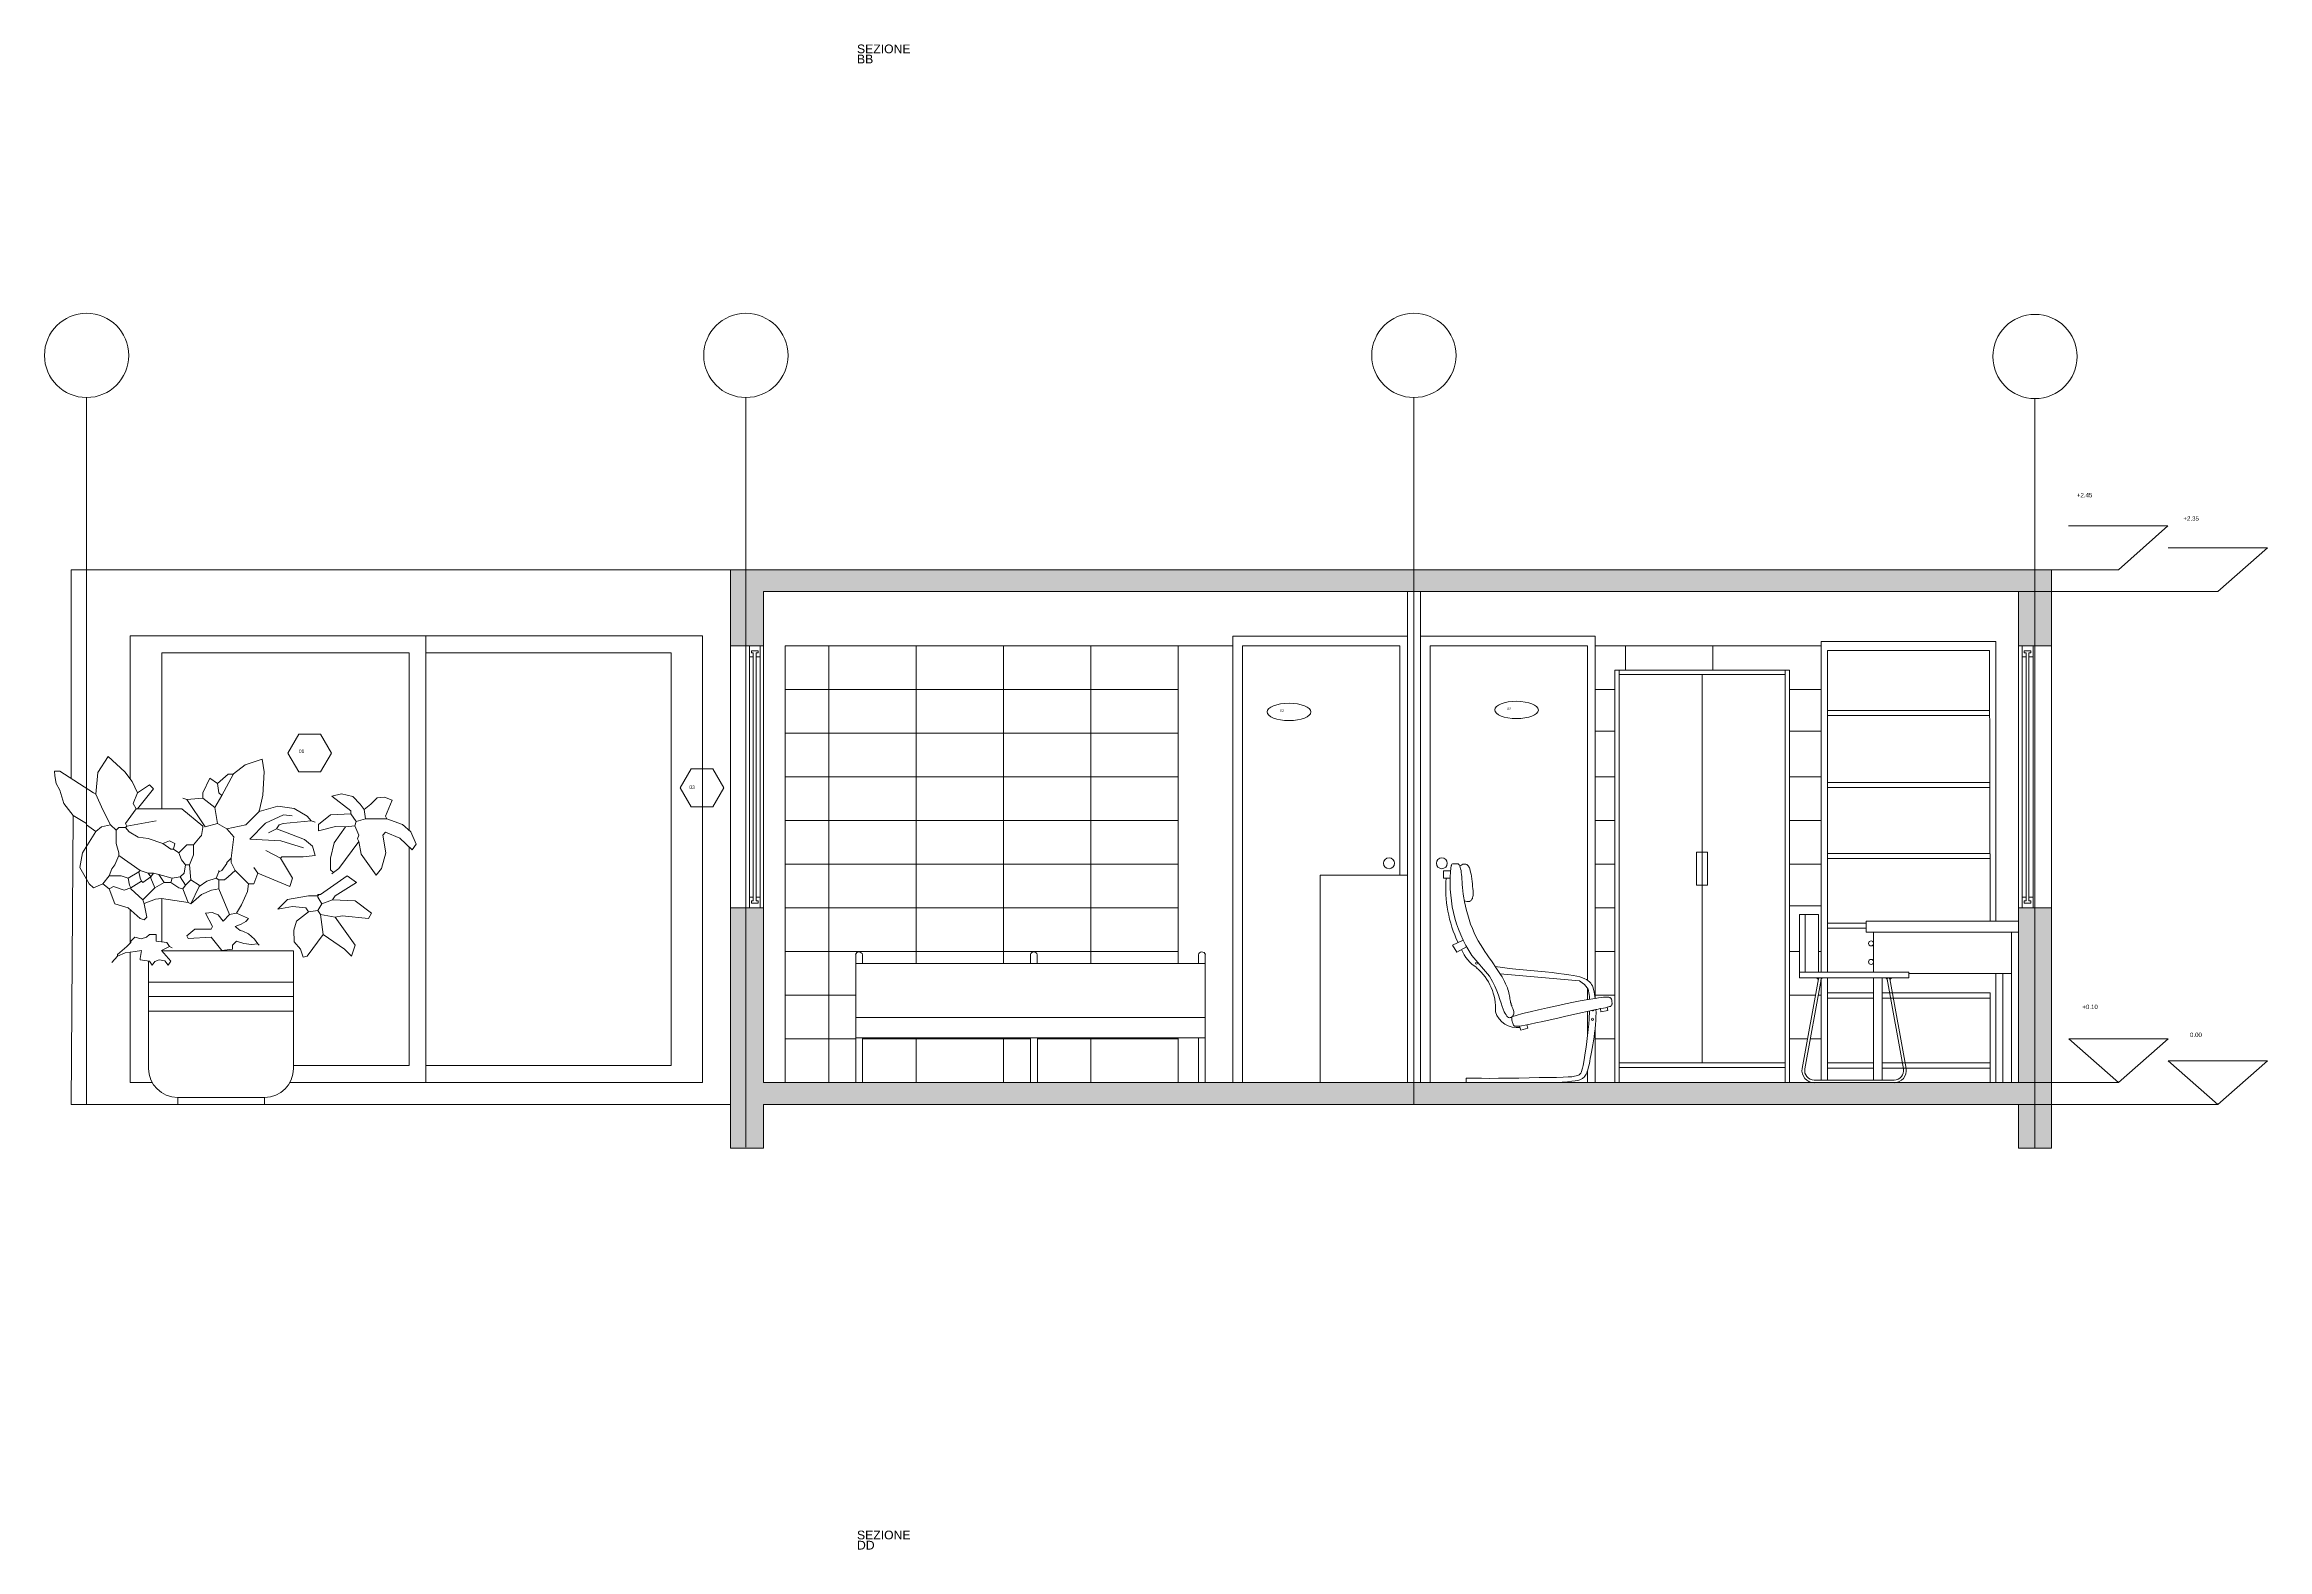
# Model space of a CAD drawing. Header units: centimetres. Extents: x -16179 to 12840, y -10704 to 3856.
# Drawn here: x -8460 to -7442, y -8453 to -7764 of the extents above; entities that cross this region are included whole.
import ezdxf

# ---------------------------------------------------------------- set-up
doc = ezdxf.new("R2010")
doc.units = ezdxf.units.CM
doc.header["$MEASUREMENT"] = 0
for name, color, linetype, lineweight in [('___Num_Penna__7_Num_Penna__7_Num_Penna__7_Num_Penna__7_Num_Penna__7_Num_Penna__7_Num_Penna__7_Num_Penna__7_Num_Penna__7_Num_Penna__7', 7, 'Continuous', 18), ('A-ELEV-MBE1_Num_Penna__7_Num_Penna__7_Num_Penna__7_Num_Penna__7_Num_Penna__7_Num_Penna__7_Num_Penna__7_Num_Penna__7_Num_Penna__7_Num_Penna__7', 7, 'Continuous', 18), ('A-FURN_Num_Penna__251_Num_Penna__251_Num_Penna__251_Num_Penna__251_Num_Penna__251_Num_Penna__251_Num_Penna__251_Num_Penna__251_Num_Penna__251_Num_Penna__251_Num_Penna__251', 251, 'Continuous', 18), ('A-FURN_Num_Penna__8_Num_Penna__8_Num_Penna__8_Num_Penna__8_Num_Penna__8_Num_Penna__8_Num_Penna__8_Num_Penna__8_Num_Penna__8_Num_Penna__8', 8, 'Continuous', 18), ('A-GLAZ-FULL_Num_Penna__4_Num_Penna__4_Num_Penna__4_Num_Penna__4_Num_Penna__4_Num_Penna__4_Num_Penna__4_Num_Penna__4_Num_Penna__4_Num_Penna__4', 4, 'Continuous', 18), ('A-SECT-MCUT_Num_Penna__1_Num_Penna__255_Num_Penna__255_Num_Penna__255_Num_Penna__255_Num_Penna__255_Num_Penna__255_Num_Penna__255_Num_Penna__255_Num_Penna__255', 255, 'Continuous', 18), ('A-SECT-MCUT_Num_Penna__7_Num_Penna__7_Num_Penna__7_Num_Penna__7_Num_Penna__7_Num_Penna__7_Num_Penna__7_Num_Penna__7_Num_Penna__7_Num_Penna__7', 7, 'Continuous', 18), ('A-SECT-PATT_Num_Penna__11_Num_Penna__7_Num_Penna__7_Num_Penna__7_Num_Penna__7_Num_Penna__7_Num_Penna__7_Num_Penna__7_Num_Penna__7_Num_Penna__7', 7, 'Continuous', 18), ('A-WALL-FULL_Num_Penna__7_Num_Penna__7_Num_Penna__7_Num_Penna__7_Num_Penna__7_Num_Penna__7_Num_Penna__7_Num_Penna__7_Num_Penna__7_Num_Penna__7', 7, 'Continuous', 18), ('AA - linee quote_Num_Penna__3_Num_Penna__3_Num_Penna__3_Num_Penna__3_Num_Penna__3_Num_Penna__3_Num_Penna__3_Num_Penna__3_Num_Penna__3_Num_Penna__3', 3, 'Continuous', 18), ('AA - montanti_Num_Penna__7_Num_Penna__7_Num_Penna__7_Num_Penna__7_Num_Penna__7_Num_Penna__7_Num_Penna__7_Num_Penna__7_Num_Penna__7_Num_Penna__7', 7, 'Continuous', 18), ('AA - pareti sezionate_Num_Penna__7_Num_Penna__7_Num_Penna__7_Num_Penna__7_Num_Penna__7_Num_Penna__7_Num_Penna__7_Num_Penna__7_Num_Penna__7_Num_Penna__7', 7, 'Continuous', 18), ('AA - perimetri giardino_Num_Penna__6_Num_Penna__6_Num_Penna__6_Num_Penna__6_Num_Penna__6_Num_Penna__6_Num_Penna__6_Num_Penna__6_Num_Penna__6_Num_Penna__6', 6, 'Continuous', 18), ('AA - serramenti e porte_Num_Penna__4_Num_Penna__4_Num_Penna__4_Num_Penna__4_Num_Penna__4_Num_Penna__4_Num_Penna__4_Num_Penna__4_Num_Penna__4_Num_Penna__4', 4, 'Continuous', 18), ('AA - struttura finestre_Num_Penna__6_Num_Penna__6_Num_Penna__6_Num_Penna__6_Num_Penna__6_Num_Penna__6_Num_Penna__6_Num_Penna__6_Num_Penna__6_Num_Penna__6', 6, 'Continuous', 18), ('AA pareti non sezionate_Num_Penna__2_Num_Penna__2_Num_Penna__2_Num_Penna__2_Num_Penna__2_Num_Penna__2_Num_Penna__2_Num_Penna__2_Num_Penna__2_Num_Penna__2', 2, 'Continuous', 18), ('AA- arredo_Num_Penna__4_Num_Penna__4_Num_Penna__4_Num_Penna__4_Num_Penna__4_Num_Penna__4_Num_Penna__4_Num_Penna__4_Num_Penna__4_Num_Penna__4', 4, 'Continuous', 18), ('AA- arredo_Num_Penna__8_Num_Penna__8_Num_Penna__8_Num_Penna__8_Num_Penna__8_Num_Penna__8_Num_Penna__8_Num_Penna__8_Num_Penna__8_Num_Penna__8', 8, 'Continuous', 18), ('IKE120036-t1_Num_Penna__255_Num_Penna__255_Num_Penna__255_Num_Penna__255_Num_Penna__255_Num_Penna__255_Num_Penna__255_Num_Penna__255_Num_Penna__255_Num_Penna__255', 255, 'Continuous', 18), ('Layer1_Num_Penna__1_Num_Penna__255_Num_Penna__255_Num_Penna__255_Num_Penna__255_Num_Penna__255_Num_Penna__255_Num_Penna__255_Num_Penna__255_Num_Penna__255', 255, 'Continuous', 18), ('piante_Num_Penna__94_Num_Penna__94_Num_Penna__94_Num_Penna__94_Num_Penna__94_Num_Penna__94_Num_Penna__94_Num_Penna__94_Num_Penna__94_Num_Penna__94', 94, 'Continuous', 18), ('SEZIONE ARREDO_Num_Penna__1_Num_Penna__255_Num_Penna__255_Num_Penna__255_Num_Penna__255_Num_Penna__255_Num_Penna__255_Num_Penna__255_Num_Penna__255_Num_Penna__255', 255, 'Continuous', 18), ('SIMBOLI FINESTRE_Num_Penna__3_Num_Penna__3_Num_Penna__3_Num_Penna__3_Num_Penna__3_Num_Penna__3_Num_Penna__3_Num_Penna__3_Num_Penna__3_Num_Penna__3', 3, 'Continuous', 18), ('SIMBOLI PORTE_Num_Penna__3_Num_Penna__3_Num_Penna__3_Num_Penna__3_Num_Penna__3_Num_Penna__3_Num_Penna__3_Num_Penna__3_Num_Penna__3_Num_Penna__3', 3, 'Continuous', 18)]:
    doc.layers.add(name, color=color, linetype=linetype, lineweight=lineweight)
doc.layers.add('AA- arredo_Num_Penna__12_Num_Penna__10_Num_Penna__5_Num_Penna__5_Num_Penna__5_Num_Penna__5_Num_Penna__5_Num_Penna__5_Num_Penna__9_Num_Penna__10', color=7, linetype='Continuous', lineweight=18, true_color=0x136734)
doc.styles.add('GENERATED_STYLE_1', font='Arial.ttf')

msp = doc.modelspace()

# ---------------------------------------------------------------- hatches: boundary and pattern name
at = {"layer": 'A-SECT-PATT_Num_Penna__11_Num_Penna__7_Num_Penna__7_Num_Penna__7_Num_Penna__7_Num_Penna__7_Num_Penna__7_Num_Penna__7_Num_Penna__7_Num_Penna__7', "linetype": 'Continuous', "lineweight": 18}
for points in [[(-8146.2, -8004.3), (-8146.2, -8039.2), (-8131.2, -8039.2), (-8131.2, -8014.3), (-7556.2, -8014.3), (-7556.2, -8039.2), (-7541.2, -8039.2), (-7541.2, -8004.3)], [(-8146.2, -8159.2), (-8146.2, -8269.2), (-8131.2, -8269.2), (-8131.2, -8249.2), (-7556.2, -8249.2), (-7556.2, -8269.2), (-7541.2, -8269.2), (-7541.2, -8159.2), (-7556.2, -8159.2), (-7556.2, -8239.2), (-8131.2, -8239.2), (-8131.2, -8159.2)]]:
    msp.add_hatch(color=7, dxfattribs=at).paths.add_polyline_path(points)

# ---------------------------------------------------------------- linework, layer by layer
at = {"layer": '___Num_Penna__7_Num_Penna__7_Num_Penna__7_Num_Penna__7_Num_Penna__7_Num_Penna__7_Num_Penna__7_Num_Penna__7_Num_Penna__7_Num_Penna__7', "color": 7, "linetype": 'Continuous', "lineweight": 18}
msp.add_line((-7621.2, -8239.2), (-7628.9, -8239.2), dxfattribs=at)
at = {"layer": 'A-ELEV-MBE1_Num_Penna__7_Num_Penna__7_Num_Penna__7_Num_Penna__7_Num_Penna__7_Num_Penna__7_Num_Penna__7_Num_Penna__7_Num_Penna__7_Num_Penna__7', "color": 7, "linetype": 'Continuous', "lineweight": 18}
for p, q in [((-8137.6, -8154.2), (-8137.6, -8039.2)), ((-8137.6, -8039.2), (-8132.6, -8039.2)), ((-8137.6, -8159.2), (-8132.6, -8159.2)), ((-7911.7, -8239.2), (-7839.7, -8239.2)), ((-7696.2, -8239.2), (-7696.2, -8239.2))]:
    msp.add_line(p, q, dxfattribs=at)
at = {"layer": 'A-ELEV-MBE1_Num_Penna__7_Num_Penna__7_Num_Penna__7_Num_Penna__7_Num_Penna__7_Num_Penna__7_Num_Penna__7_Num_Penna__7_Num_Penna__7_Num_Penna__7', "color": 7, "linetype": 'Continuous', "lineweight": 18, "flags": 128}
msp.add_lwpolyline([(-7646.7, -8059.2), (-7646.7, -8039.2)], dxfattribs=at)
at = {"layer": 'A-FURN_Num_Penna__251_Num_Penna__251_Num_Penna__251_Num_Penna__251_Num_Penna__251_Num_Penna__251_Num_Penna__251_Num_Penna__251_Num_Penna__251_Num_Penna__251_Num_Penna__251', "color": 251, "linetype": 'Continuous', "lineweight": 18}
for p, q in [((-7647.8, -8162.2), (-7654, -8162.2)), ((-7647.8, -8162.2), (-7647.8, -8188.6)), ((-7626, -8166.2), (-7643.7, -8166.2)), ((-7643.7, -8168.5), (-7626, -8168.5)), ((-7806.5, -8181.1), (-7806.6, -8181)), ((-7648.6, -8191.2), (-7648.6, -8191.2)), ((-7648.6, -8191.2), (-7648.6, -8191.3)), ((-7646.2, -8191.2), (-7646.2, -8191.2)), ((-7646.2, -8191.2), (-7646.2, -8191.3)), ((-7616.9, -8191.2), (-7616.9, -8191.2)), ((-7616.9, -8191.2), (-7616.9, -8191.3)), ((-7614.4, -8191.2), (-7614.4, -8191.2)), ((-7614.4, -8191.2), (-7614.4, -8191.3)), ((-7753.7, -8239.2), (-7825.7, -8239.2)), ((-7613.2, -8239.2), (-7649.9, -8239.2))]:
    msp.add_line(p, q, dxfattribs=at)
at = {"layer": 'A-FURN_Num_Penna__251_Num_Penna__251_Num_Penna__251_Num_Penna__251_Num_Penna__251_Num_Penna__251_Num_Penna__251_Num_Penna__251_Num_Penna__251_Num_Penna__251_Num_Penna__251', "color": 251, "linetype": 'Continuous', "lineweight": 18, "flags": 128}
for points in [[(-7647.8, -8179.2), (-7646.7, -8179.2)], [(-7750.2, -8199.2), (-7741.2, -8199.2)], [(-7747.8, -8205.3), (-7747.5, -8206.8), (-7744.4, -8206.2), (-7744.6, -8204.7)], [(-7646.7, -8199.2), (-7648, -8199.2)], [(-7784.2, -8215.2), (-7784.8, -8213.3)], [(-7784.2, -8215.2), (-7781, -8214.3), (-7781.4, -8212.7)], [(-7651.6, -8219.2), (-7646.7, -8219.2)]]:
    msp.add_lwpolyline(points, dxfattribs=at)
at = {"layer": 'A-FURN_Num_Penna__251_Num_Penna__251_Num_Penna__251_Num_Penna__251_Num_Penna__251_Num_Penna__251_Num_Penna__251_Num_Penna__251_Num_Penna__251_Num_Penna__251_Num_Penna__251', "color": 251, "linetype": 'Continuous', "lineweight": 18}
msp.add_circle((-7804.5, -8184.5), 0.494, dxfattribs=at)
for centre, radius, start, end in [((-7760.9, -8150.2), 57.7, 175.3648, 205.4972), ((-7820.4, -8205.3), 24.6, 356.7367, 49.6259), ((-7786, -8203.7), 10.3, 196.9137, 278.108)]:
    msp.add_arc(centre, radius, start, end, dxfattribs=at)
at = {"layer": 'A-FURN_Num_Penna__8_Num_Penna__8_Num_Penna__8_Num_Penna__8_Num_Penna__8_Num_Penna__8_Num_Penna__8_Num_Penna__8_Num_Penna__8_Num_Penna__8', "color": 8, "linetype": 'Continuous', "lineweight": 18}
for p, q in [((-7830.2, -8067.1), (-7830.2, -8239.2)), ((-7931.9, -8180.7), (-7931.9, -8184.7)), ((-7928.8, -8180.5), (-7928.8, -8184.7)), ((-7931.9, -8239.2), (-7931.9, -8218.7)), ((-7928.8, -8239.2), (-7928.8, -8218.7))]:
    msp.add_line(p, q, dxfattribs=at)
msp.add_arc((-7930.3, -8180.9), 1.61, 13.9923, 170.8766, dxfattribs=at)
at = {"layer": 'A-GLAZ-FULL_Num_Penna__4_Num_Penna__4_Num_Penna__4_Num_Penna__4_Num_Penna__4_Num_Penna__4_Num_Penna__4_Num_Penna__4_Num_Penna__4_Num_Penna__4', "color": 4, "linetype": 'Continuous', "lineweight": 18}
for p, q in [((-8137.6, -8154.2), (-8137.6, -8039.2)), ((-8132.6, -8154.2), (-8132.6, -8044.2))]:
    msp.add_line(p, q, dxfattribs=at)
at = {"layer": 'A-SECT-MCUT_Num_Penna__1_Num_Penna__255_Num_Penna__255_Num_Penna__255_Num_Penna__255_Num_Penna__255_Num_Penna__255_Num_Penna__255_Num_Penna__255_Num_Penna__255', "color": 255, "linetype": 'Continuous', "lineweight": 18}
msp.add_line((-8137.6, -8159.2), (-8146.2, -8159.2), dxfattribs=at)
at = {"layer": 'A-SECT-MCUT_Num_Penna__7_Num_Penna__7_Num_Penna__7_Num_Penna__7_Num_Penna__7_Num_Penna__7_Num_Penna__7_Num_Penna__7_Num_Penna__7_Num_Penna__7', "color": 7, "linetype": 'Continuous', "lineweight": 18}
for p, q in [((-8146.2, -8039.2), (-8146.2, -8014.3)), ((-7836.2, -8034.7), (-7836.2, -8014.3)), ((-7830.2, -8034.7), (-7830.2, -8014.3)), ((-7836.2, -8034.7), (-7836.2, -8239.2)), ((-7830.2, -8034.7), (-7830.2, -8239.2)), ((-8131.2, -8159.2), (-8131.2, -8230.9)), ((-8131.2, -8239.2), (-8081.2, -8239.2))]:
    msp.add_line(p, q, dxfattribs=at)
at = {"layer": 'A-WALL-FULL_Num_Penna__7_Num_Penna__7_Num_Penna__7_Num_Penna__7_Num_Penna__7_Num_Penna__7_Num_Penna__7_Num_Penna__7_Num_Penna__7_Num_Penna__7', "color": 7, "linetype": 'Continuous', "lineweight": 18}
msp.add_line((-8448.2, -8249.2), (-8412.8, -8249.2), dxfattribs=at)
at = {"layer": 'AA - linee quote_Num_Penna__3_Num_Penna__3_Num_Penna__3_Num_Penna__3_Num_Penna__3_Num_Penna__3_Num_Penna__3_Num_Penna__3_Num_Penna__3_Num_Penna__3', "color": 3, "linetype": 'Continuous', "lineweight": 18}
for p, q in [((-8441.2, -8249.2), (-8441.2, -7925.4)), ((-8139.2, -8268.7), (-8139.2, -7925.4)), ((-7833.2, -8249.2), (-7833.2, -7925.4)), ((-7548.7, -8269.2), (-7548.7, -7925.9)), ((-7487.8, -7984.2), (-7533.3, -7984.2)), ((-7510.5, -8004.3), (-7487.8, -7984.2)), ((-7442.2, -7994.2), (-7487.7, -7994.2)), ((-7464.9, -8014.3), (-7442.2, -7994.2)), ((-7556.2, -8004.3), (-7510.5, -8004.3)), ((-7556.2, -8014.3), (-7510.4, -8014.3)), ((-7510.4, -8014.3), (-7464.9, -8014.3)), ((-7533.2, -8219.2), (-7510.4, -8239.2)), ((-7487.7, -8219.2), (-7533.2, -8219.2)), ((-7510.4, -8239.2), (-7487.7, -8219.2)), ((-7487.7, -8229.2), (-7464.9, -8249.2)), ((-7442.2, -8229.2), (-7487.7, -8229.2)), ((-7464.9, -8249.2), (-7442.2, -8229.2)), ((-7556.2, -8239.2), (-7510.4, -8239.2)), ((-7556.2, -8249.2), (-7464.9, -8249.2))]:
    msp.add_line(p, q, dxfattribs=at)
for centre in [(-8441.2, -7906.1), (-8139.2, -7906.1), (-7833.2, -7906.1), (-7548.7, -7906.6)]:
    msp.add_circle(centre, 19.3, dxfattribs=at)
at = {"layer": 'AA - montanti_Num_Penna__7_Num_Penna__7_Num_Penna__7_Num_Penna__7_Num_Penna__7_Num_Penna__7_Num_Penna__7_Num_Penna__7_Num_Penna__7_Num_Penna__7', "color": 7, "linetype": 'Continuous', "lineweight": 18}
for p, q in [((-8137.6, -8039.2), (-8137.6, -8044.2)), ((-8137.6, -8044.2), (-8135.8, -8044.2)), ((-8134.5, -8044.2), (-8132.6, -8044.2)), ((-8132.6, -8044.2), (-8132.6, -8039.2)), ((-7554.6, -8039.2), (-7554.6, -8044.2)), ((-7554.6, -8044.2), (-7552.8, -8044.2)), ((-7551.5, -8044.2), (-7549.6, -8044.2)), ((-7549.6, -8044.2), (-7549.6, -8039.2)), ((-8137.6, -8154.2), (-8135.8, -8154.2)), ((-8137.6, -8154.2), (-8137.6, -8159.2)), ((-8134.5, -8154.2), (-8132.6, -8154.2)), ((-8132.6, -8154.2), (-8132.6, -8159.2)), ((-7554.6, -8154.2), (-7552.8, -8154.2)), ((-7554.6, -8154.2), (-7554.6, -8159.2)), ((-7551.5, -8154.2), (-7549.6, -8154.2)), ((-7549.6, -8154.2), (-7549.6, -8159.2))]:
    msp.add_line(p, q, dxfattribs=at)
at = {"layer": 'AA - pareti sezionate_Num_Penna__7_Num_Penna__7_Num_Penna__7_Num_Penna__7_Num_Penna__7_Num_Penna__7_Num_Penna__7_Num_Penna__7_Num_Penna__7_Num_Penna__7', "color": 7, "linetype": 'Continuous', "lineweight": 18}
for p, q in [((-8146.2, -8004.3), (-7541.2, -8004.3)), ((-8146.2, -8004.3), (-8146.2, -8039.2)), ((-7541.2, -8039.2), (-7541.2, -8004.3)), ((-7556.2, -8014.3), (-8131.2, -8014.3)), ((-8131.2, -8014.3), (-8131.2, -8039.2)), ((-7556.2, -8039.2), (-7556.2, -8014.3)), ((-8131.2, -8039.2), (-8146.2, -8039.2)), ((-7556.2, -8039.2), (-7541.2, -8039.2)), ((-8131.2, -8159.2), (-8146.2, -8159.2)), ((-8146.2, -8159.2), (-8146.2, -8269.2)), ((-8131.2, -8159.2), (-8131.2, -8239.2)), ((-7556.2, -8239.2), (-7556.2, -8159.2)), ((-7556.2, -8159.2), (-7541.2, -8159.2)), ((-7541.2, -8159.2), (-7541.2, -8239.2)), ((-7541.2, -8269.2), (-7541.2, -8239.2)), ((-7556.2, -8249.2), (-7556.2, -8269.2)), ((-7556.2, -8269.2), (-7541.2, -8269.2))]:
    msp.add_line(p, q, dxfattribs=at)
at = {"layer": 'AA - pareti sezionate_Num_Penna__7_Num_Penna__7_Num_Penna__7_Num_Penna__7_Num_Penna__7_Num_Penna__7_Num_Penna__7_Num_Penna__7_Num_Penna__7_Num_Penna__7', "color": 7, "linetype": 'Continuous', "lineweight": 18, "flags": 128}
for points in [[(-7556.2, -8239.2), (-8131.2, -8239.2)], [(-8146.2, -8249.2), (-8146.2, -8269.2), (-8131.2, -8269.2), (-8131.2, -8249.2)], [(-8131.2, -8249.2), (-7556.2, -8249.2)]]:
    msp.add_lwpolyline(points, dxfattribs=at)
at = {"layer": 'AA - perimetri giardino_Num_Penna__6_Num_Penna__6_Num_Penna__6_Num_Penna__6_Num_Penna__6_Num_Penna__6_Num_Penna__6_Num_Penna__6_Num_Penna__6_Num_Penna__6', "color": 6, "linetype": 'Continuous', "lineweight": 18}
for p, q in [((-7656.5, -8162.2), (-7656.5, -8191.2)), ((-7654, -8162.2), (-7656.5, -8162.2)), ((-7654, -8162.2), (-7654, -8188.6)), ((-7626, -8165.2), (-7556.2, -8165.2)), ((-7626, -8165.2), (-7626, -8170.3)), ((-7815.5, -8176.2), (-7810.7, -8173.9)), ((-7815.5, -8176.2), (-7813.6, -8179.5)), ((-7813.6, -8179.5), (-7809.1, -8177)), ((-7556.2, -8170.3), (-7626, -8170.3)), ((-8088.9, -8184.7), (-8088.9, -8218.7)), ((-7928.8, -8184.7), (-8088.9, -8184.7)), ((-7928.8, -8184.7), (-7928.8, -8218.7)), ((-7606.5, -8188.6), (-7656.5, -8188.6)), ((-7606.5, -8191.2), (-7656.5, -8191.2)), ((-7606.5, -8191.2), (-7656.5, -8191.2)), ((-7606.5, -8188.6), (-7606.5, -8191.2)), ((-7928.8, -8209.3), (-8088.9, -8209.3)), ((-7928.8, -8218.7), (-8088.9, -8218.7))]:
    msp.add_line(p, q, dxfattribs=at)
at = {"layer": 'AA - perimetri giardino_Num_Penna__6_Num_Penna__6_Num_Penna__6_Num_Penna__6_Num_Penna__6_Num_Penna__6_Num_Penna__6_Num_Penna__6_Num_Penna__6_Num_Penna__6', "color": 6, "linetype": 'Continuous', "lineweight": 18, "flags": 128}
for points in [[(-7816.4, -8142.2), (-7819.7, -8142.2), (-7819.7, -8145.5), (-7816.6, -8145.5)], [(-7815.2, -8139), (-7812.9, -8139)], [(-7812.9, -8139), (-7812.7, -8139.2), (-7812.4, -8139.5), (-7812.2, -8140), (-7812, -8140.6), (-7811.8, -8141.2), (-7811.6, -8142), (-7811.5, -8142.9), (-7811.4, -8143.9), (-7811.3, -8144.9), (-7811.2, -8146), (-7811.1, -8147.2), (-7811.1, -8148.4), (-7811, -8149.8), (-7810.8, -8151.3), (-7810.6, -8152.9), (-7810.4, -8154.6), (-7810, -8156.4), (-7809.6, -8158.3), (-7809.1, -8160.4), (-7808.5, -8162.4), (-7807.9, -8164.5), (-7807.2, -8166.6), (-7806.4, -8168.6), (-7805.6, -8170.6), (-7804.7, -8172.5), (-7803.7, -8174.2), (-7802.7, -8176), (-7801.7, -8177.6), (-7800.7, -8179.1), (-7799.7, -8180.6), (-7798.7, -8182.1), (-7797.7, -8183.4), (-7796.8, -8184.8), (-7796, -8186)], [(-7810.1, -8155.8), (-7809.5, -8156.1), (-7809, -8156.3), (-7808.5, -8156.3), (-7808.1, -8156.3), (-7807.7, -8156.2), (-7807.3, -8156), (-7807, -8155.7), (-7806.8, -8155.5), (-7806.6, -8155.2), (-7806.4, -8154.8), (-7806.3, -8154.5), (-7806.2, -8154), (-7806.1, -8153.5), (-7806.1, -8152.9), (-7806.1, -8152.2), (-7806.1, -8151.3), (-7806.2, -8150.3), (-7806.3, -8149.3), (-7806.4, -8148.2), (-7806.5, -8147), (-7806.7, -8145.8), (-7806.8, -8144.7), (-7807, -8143.7), (-7807.2, -8142.8), (-7807.4, -8142), (-7807.6, -8141.3), (-7807.8, -8140.8), (-7808, -8140.3), (-7808.2, -8140), (-7808.5, -8139.7), (-7808.8, -8139.5), (-7809, -8139.3), (-7809.4, -8139.2), (-7809.7, -8139.1), (-7810.1, -8139.1), (-7810.4, -8139.1), (-7810.8, -8139.2), (-7811.3, -8139.4), (-7811.7, -8139.7), (-7812.2, -8140.1)], [(-7796, -8186), (-7793.5, -8189.7), (-7792.8, -8190.8), (-7792.2, -8191.9), (-7791.7, -8192.9), (-7791.2, -8193.9), (-7790.8, -8194.8), (-7790.4, -8195.7), (-7790.2, -8196.5), (-7789.9, -8197.3), (-7789.7, -8198.1), (-7789.6, -8198.8), (-7789.4, -8199.5), (-7789.3, -8200.2), (-7789.2, -8200.8), (-7789.1, -8201.4), (-7789, -8201.9), (-7788.9, -8202.5), (-7788.7, -8203), (-7788.6, -8203.5), (-7788.4, -8203.9), (-7788.3, -8204.4), (-7788.1, -8204.9), (-7787.9, -8205.3), (-7787.7, -8205.7), (-7787.6, -8206.2), (-7787.4, -8206.6), (-7787.4, -8207), (-7787.4, -8207.4), (-7787.5, -8207.8), (-7787.6, -8208.2), (-7787.9, -8208.6), (-7788.1, -8208.9), (-7788.4, -8209.1), (-7788.8, -8209.3), (-7789.1, -8209.4), (-7789.5, -8209.5), (-7789.9, -8209.4), (-7790.3, -8209.1), (-7790.6, -8208.8), (-7791, -8208.2), (-7791.4, -8207.5), (-7791.9, -8206.7), (-7792.3, -8205.6), (-7792.8, -8204.3), (-7793.3, -8202.8), (-7793.8, -8201.1), (-7794.4, -8199.2), (-7795.2, -8197.2), (-7796.1, -8195), (-7797.2, -8192.8), (-7798.5, -8190.5), (-7806.6, -8181)], [(-7788.3, -8209), (-7786.3, -8208.4), (-7783.5, -8207.6), (-7780, -8206.7), (-7776.1, -8205.8), (-7772, -8204.9), (-7767.8, -8204), (-7763.8, -8203.1), (-7760.1, -8202.4), (-7757, -8201.8), (-7754.3, -8201.3), (-7750.1, -8200.6)], [(-7749.8, -8205.7), (-7753.9, -8206.6), (-7756.8, -8207.3), (-7760.1, -8208), (-7763.6, -8208.8), (-7767.2, -8209.6), (-7770.8, -8210.4), (-7774.2, -8211.2), (-7777.3, -8211.8), (-7780, -8212.4), (-7782.2, -8212.9), (-7783.9, -8213.2), (-7785.1, -8213.4), (-7786, -8213.4), (-7786.7, -8213.4), (-7787.1, -8213.3), (-7787.4, -8213.1), (-7787.6, -8212.8), (-7787.8, -8212.4), (-7787.9, -8212), (-7788.1, -8211.6), (-7788.2, -8211.1), (-7788.3, -8210.6), (-7788.3, -8210), (-7788.3, -8209.5), (-7788.3, -8209)], [(-7750.1, -8200.6), (-7750.1, -8200.6), (-7748.6, -8200.4), (-7747.3, -8200.2), (-7746.3, -8200.1), (-7745.5, -8200.1), (-7744.8, -8200.1), (-7744.3, -8200.1), (-7743.9, -8200.1), (-7743.5, -8200.2), (-7743.3, -8200.3), (-7743.1, -8200.4), (-7742.9, -8200.6), (-7742.8, -8200.8), (-7742.7, -8201), (-7742.6, -8201.2), (-7742.6, -8201.5), (-7742.5, -8201.8), (-7742.5, -8202), (-7742.5, -8202.3), (-7742.4, -8202.6), (-7742.4, -8202.9), (-7742.4, -8203.1), (-7742.5, -8203.3), (-7742.5, -8203.5), (-7742.6, -8203.7), (-7742.8, -8203.9), (-7743, -8204.1), (-7743.2, -8204.3), (-7743.6, -8204.4), (-7744, -8204.5), (-7744.6, -8204.7), (-7745.4, -8204.9), (-7746.4, -8205.1), (-7747.7, -8205.3), (-7749.4, -8205.7), (-7749.8, -8205.7)]]:
    msp.add_lwpolyline(points, dxfattribs=at)
at = {"layer": 'AA - perimetri giardino_Num_Penna__6_Num_Penna__6_Num_Penna__6_Num_Penna__6_Num_Penna__6_Num_Penna__6_Num_Penna__6_Num_Penna__6_Num_Penna__6_Num_Penna__6', "color": 6, "linetype": 'Continuous', "lineweight": 18}
for centre, radius, start, end in [((-7756.6, -8147.8), 60, 172.3224, 213.5756), ((-7815.2, -8139.8), 0.841, 86.3923, 181.379)]:
    msp.add_arc(centre, radius, start, end, dxfattribs=at)
at = {"layer": 'AA - serramenti e porte_Num_Penna__4_Num_Penna__4_Num_Penna__4_Num_Penna__4_Num_Penna__4_Num_Penna__4_Num_Penna__4_Num_Penna__4_Num_Penna__4_Num_Penna__4', "color": 4, "linetype": 'Continuous', "lineweight": 18}
for p, q in [((-8289.7, -8034.5), (-8421.3, -8034.5)), ((-8421.3, -8034.5), (-8421.3, -8100)), ((-8159, -8034.5), (-8289.7, -8034.5)), ((-8285.8, -8042.3), (-8285.8, -8034.5)), ((-8159, -8139.5), (-8159, -8034.5)), ((-8293.4, -8042.3), (-8406.7, -8042.3)), ((-8406.7, -8042.3), (-8406.7, -8113.8)), ((-8293.4, -8123.6), (-8293.4, -8042.3)), ((-8285.8, -8139.5), (-8285.8, -8042.3)), ((-8173.5, -8042.3), (-8285.8, -8042.3)), ((-8173.5, -8042.3), (-8173.5, -8231.4)), ((-7916.2, -8034.7), (-7916.2, -8239.2)), ((-7836.2, -8034.7), (-7916.2, -8034.7)), ((-7839.7, -8039.2), (-7911.7, -8039.2)), ((-7911.7, -8039.2), (-7911.7, -8239.2)), ((-7839.7, -8039.2), (-7839.7, -8144.2)), ((-7830.2, -8034.7), (-7750.2, -8034.7)), ((-7825.7, -8039.2), (-7753.7, -8039.2)), ((-7825.7, -8239.2), (-7825.7, -8039.2)), ((-7816.7, -8039.2), (-7753.7, -8039.2)), ((-7753.7, -8039.2), (-7753.7, -8078.2)), ((-7750.2, -8034.7), (-7750.2, -8078.2)), ((-7554.6, -8154.2), (-7554.6, -8044.2)), ((-7549.6, -8154.2), (-7549.6, -8044.2)), ((-7753.7, -8078.2), (-7753.7, -8192.3)), ((-7750.2, -8078.2), (-7750.2, -8199.2)), ((-8293.4, -8139.5), (-8293.4, -8131.2)), ((-8293.4, -8231.4), (-8293.4, -8139.5)), ((-8285.8, -8223.9), (-8285.8, -8139.5)), ((-8159, -8139.5), (-8159, -8239.2)), ((-8406.7, -8154.9), (-8406.7, -8174.8)), ((-8421.3, -8159.8), (-8421.3, -8175.4)), ((-8421.3, -8179.4), (-8421.3, -8239.2)), ((-7753.7, -8196), (-7753.7, -8201.2)), ((-7753.7, -8206.6), (-7753.7, -8217.6)), ((-7750.2, -8199.2), (-7750.2, -8200.5)), ((-7750.2, -8213.7), (-7750.2, -8239.2)), ((-8285.8, -8223.9), (-8285.8, -8239.2)), ((-8293.4, -8231.4), (-8346.4, -8231.4)), ((-8173.5, -8231.4), (-8285.8, -8231.4)), ((-7753.7, -8233.7), (-7753.7, -8239.2)), ((-8421.3, -8239.2), (-8411.1, -8239.2)), ((-8348.1, -8239.2), (-8159, -8239.2))]:
    msp.add_line(p, q, dxfattribs=at)
for centre in [(-7844.6, -8138.7), (-7820.4, -8138.7)]:
    msp.add_circle(centre, 2.5, dxfattribs=at)
at = {"layer": 'AA - struttura finestre_Num_Penna__6_Num_Penna__6_Num_Penna__6_Num_Penna__6_Num_Penna__6_Num_Penna__6_Num_Penna__6_Num_Penna__6_Num_Penna__6_Num_Penna__6', "color": 6, "linetype": 'Continuous', "lineweight": 18}
for p, q in [((-8135.1, -8041.4), (-8136.6, -8041.4)), ((-8136.6, -8041.4), (-8136.6, -8042.4)), ((-8136.6, -8042.4), (-8135.8, -8042.4)), ((-8135.8, -8042.4), (-8135.8, -8044.2)), ((-8135.8, -8044.2), (-8135.8, -8154.2)), ((-8135.1, -8041.4), (-8133.6, -8041.4)), ((-8133.6, -8042.4), (-8134.5, -8042.4)), ((-8134.5, -8042.4), (-8134.5, -8044.2)), ((-8134.5, -8154.2), (-8134.5, -8044.2)), ((-8133.6, -8041.4), (-8133.6, -8042.4)), ((-7552.1, -8041.4), (-7553.6, -8041.4)), ((-7553.6, -8041.4), (-7553.6, -8042.4)), ((-7553.6, -8042.4), (-7552.8, -8042.4)), ((-7552.8, -8042.4), (-7552.8, -8044.2)), ((-7552.8, -8044.2), (-7552.8, -8154.2)), ((-7552.1, -8041.4), (-7550.6, -8041.4)), ((-7550.6, -8042.4), (-7551.5, -8042.4)), ((-7551.5, -8042.4), (-7551.5, -8044.2)), ((-7551.5, -8154.2), (-7551.5, -8044.2)), ((-7550.6, -8041.4), (-7550.6, -8042.4)), ((-8136.6, -8157), (-8136.6, -8156)), ((-8136.6, -8156), (-8135.8, -8156)), ((-8135.8, -8156), (-8135.8, -8154.2)), ((-8134.5, -8156), (-8134.5, -8154.2)), ((-8133.6, -8156), (-8134.5, -8156)), ((-8133.6, -8157), (-8133.6, -8156)), ((-7553.6, -8157), (-7553.6, -8156)), ((-7553.6, -8156), (-7552.8, -8156)), ((-7552.8, -8156), (-7552.8, -8154.2)), ((-7551.5, -8156), (-7551.5, -8154.2)), ((-7550.6, -8156), (-7551.5, -8156)), ((-7550.6, -8157), (-7550.6, -8156)), ((-8135.1, -8157), (-8136.6, -8157)), ((-8135.1, -8157), (-8133.6, -8157)), ((-7552.1, -8157), (-7553.6, -8157)), ((-7552.1, -8157), (-7550.6, -8157))]:
    msp.add_line(p, q, dxfattribs=at)
at = {"layer": 'AA pareti non sezionate_Num_Penna__2_Num_Penna__2_Num_Penna__2_Num_Penna__2_Num_Penna__2_Num_Penna__2_Num_Penna__2_Num_Penna__2_Num_Penna__2_Num_Penna__2', "color": 2, "linetype": 'Continuous', "lineweight": 18}
for p, q in [((-8448.2, -8004.3), (-8448.2, -8100)), ((-8146.2, -8004.3), (-8448.2, -8004.3)), ((-8447.3, -8116.9), (-8448.2, -8249.2)), ((-8448.2, -8249.2), (-8146.2, -8249.2))]:
    msp.add_line(p, q, dxfattribs=at)
at = {"layer": 'AA- arredo_Num_Penna__12_Num_Penna__10_Num_Penna__5_Num_Penna__5_Num_Penna__5_Num_Penna__5_Num_Penna__5_Num_Penna__5_Num_Penna__9_Num_Penna__10', "color": 116, "linetype": 'Continuous', "lineweight": 18, "true_color": 0x136734}
for p, q in [((-8418.5, -8113.8), (-8417.9, -8113.8)), ((-8417.9, -8113.8), (-8417.3, -8113.8)), ((-8374.4, -8178.1), (-8379.3, -8178.7))]:
    msp.add_line(p, q, dxfattribs=at)
at = {"layer": 'AA- arredo_Num_Penna__4_Num_Penna__4_Num_Penna__4_Num_Penna__4_Num_Penna__4_Num_Penna__4_Num_Penna__4_Num_Penna__4_Num_Penna__4_Num_Penna__4', "color": 4, "linetype": 'Continuous', "lineweight": 18}
msp.add_line((-8406.7, -8178.6), (-8406.7, -8178.9), dxfattribs=at)
at = {"layer": 'AA- arredo_Num_Penna__8_Num_Penna__8_Num_Penna__8_Num_Penna__8_Num_Penna__8_Num_Penna__8_Num_Penna__8_Num_Penna__8_Num_Penna__8_Num_Penna__8', "color": 8, "linetype": 'Continuous', "lineweight": 18}
for p, q in [((-8146.2, -8039.2), (-8146.2, -8159.2)), ((-8131.2, -8039.2), (-8131.2, -8159.2)), ((-8121.2, -8039.2), (-8121.2, -8239.2)), ((-7736.2, -8039.2), (-7646.7, -8039.2)), ((-7736.2, -8050.2), (-7736.2, -8039.2)), ((-7696.2, -8039.2), (-7696.2, -8050.2)), ((-7696.2, -8050.2), (-7696.2, -8039.2)), ((-7696.2, -8050.2), (-7696.2, -8039.2)), ((-7566.7, -8037.2), (-7646.7, -8037.2)), ((-7643.8, -8188.6), (-7643.8, -8041.2)), ((-7643.8, -8041.2), (-7569.6, -8041.2)), ((-7569.6, -8041.2), (-7569.3, -8165.2)), ((-7566.7, -8165.2), (-7566.7, -8037.2)), ((-7556.2, -8159.2), (-7556.2, -8039.2)), ((-7541.2, -8039.2), (-7541.2, -8159.2)), ((-7739.2, -8050.2), (-7739.2, -8239.2)), ((-7739.2, -8052.2), (-7663.2, -8052.2)), ((-7701.2, -8052.2), (-7701.2, -8230.2)), ((-7663.2, -8050.2), (-7663.2, -8239.2)), ((-7569.5, -8068.7), (-7643.7, -8068.7)), ((-7643.7, -8071), (-7569.5, -8071)), ((-7741.2, -8078.2), (-7750.2, -8078.2)), ((-7646.7, -8078.2), (-7661.2, -8078.2)), ((-8436.1, -8097.2), (-8431.3, -8089.8)), ((-8431.3, -8089.8), (-8423.7, -8096.9)), ((-8373.9, -8097.8), (-8368.6, -8093.7)), ((-8368.6, -8093.7), (-8360.7, -8091)), ((-8360.7, -8091), (-8359.8, -8096.9)), ((-8455.9, -8096.6), (-8453.4, -8096.6)), ((-8455.7, -8098.7), (-8455.9, -8096.6)), ((-8455.2, -8102.2), (-8455.7, -8098.7)), ((-8453.4, -8105.2), (-8455.2, -8102.2)), ((-8453.4, -8096.6), (-8438.1, -8106.4)), ((-8453.4, -8105.2), (-8451.6, -8111.3)), ((-8436.9, -8107), (-8436.1, -8097.2)), ((-8423.7, -8096.9), (-8420.3, -8101.3)), ((-8420.3, -8101.3), (-8417.9, -8106.4)), ((-8417.9, -8106.4), (-8412.4, -8102.8)), ((-8410.6, -8104.6), (-8417.9, -8113.8)), ((-8412.4, -8102.8), (-8410.6, -8104.6)), ((-8384.8, -8099.7), (-8387.9, -8106.4)), ((-8381.2, -8102.2), (-8384.8, -8099.7)), ((-8381.2, -8102.2), (-8376.3, -8097.9)), ((-8381.2, -8102.2), (-8380.6, -8106.4)), ((-8379.3, -8107.7), (-8373.9, -8097.8)), ((-8376.3, -8097.9), (-8373.8, -8097.9)), ((-8359.8, -8096.9), (-8360.4, -8107.5)), ((-7569.5, -8101.7), (-7643.7, -8101.7)), ((-7643.7, -8101.7), (-7643.7, -8104)), ((-7643.7, -8104), (-7569.5, -8104)), ((-8451.6, -8111.3), (-8447.3, -8116.9)), ((-8438.1, -8106.4), (-8436.9, -8107)), ((-8433.8, -8114.3), (-8436.9, -8107)), ((-8430.2, -8121.1), (-8433.8, -8114.3)), ((-8418.5, -8113.8), (-8423.4, -8120.5)), ((-8417.9, -8106.4), (-8419.8, -8111.3)), ((-8419.8, -8111.3), (-8418.5, -8113.8)), ((-8397.5, -8113.8), (-8417.3, -8113.8)), ((-8387.9, -8121.7), (-8397.5, -8113.8)), ((-8395.3, -8109.5), (-8397.1, -8108.9)), ((-8387.9, -8108.9), (-8395.3, -8109.5)), ((-8395.3, -8109.5), (-8386.9, -8122.1)), ((-8387.9, -8106.4), (-8387.9, -8108.9)), ((-8387.9, -8108.9), (-8382.4, -8113.2)), ((-8379.3, -8107.7), (-8382.4, -8113.2)), ((-8382.4, -8113.2), (-8381.2, -8120.5)), ((-8380.6, -8106.4), (-8379.3, -8107.7)), ((-8362.2, -8115), (-8368.3, -8121.1)), ((-8360.4, -8107.5), (-8362.2, -8115)), ((-8353.6, -8112.6), (-8362.2, -8115)), ((-8362.2, -8115), (-8362.2, -8114.4)), ((-8353.6, -8112.6), (-8346.1, -8113.7)), ((-8346.1, -8113.7), (-8340.1, -8117.2)), ((-8320.2, -8116), (-8329.4, -8116.6)), ((-8324.4, -8106.9), (-8328.8, -8108)), ((-8328.8, -8108), (-8320.2, -8114.7)), ((-8319.3, -8108.1), (-8324.4, -8106.9)), ((-8320.2, -8114.7), (-8320.2, -8116)), ((-8320.2, -8116), (-8317.7, -8119.6)), ((-8315.9, -8111.7), (-8319.3, -8108.1)), ((-8314.1, -8114.1), (-8315.9, -8111.7)), ((-8311, -8111.7), (-8314.1, -8114.1)), ((-8314.1, -8114.1), (-8313.4, -8118.4)), ((-8308.1, -8108.7), (-8311, -8111.7)), ((-8304.7, -8108.4), (-8308.1, -8108.7)), ((-8301.2, -8109.8), (-8304.7, -8108.4)), ((-8301.2, -8109.8), (-8304.3, -8117.2)), ((-8447.3, -8116.9), (-8441.2, -8120.5)), ((-8436.9, -8124.2), (-8443, -8134)), ((-8441.2, -8120.5), (-8441.2, -8121.1)), ((-8441.2, -8121.1), (-8436.9, -8124.2)), ((-8436.9, -8124.2), (-8434.4, -8122)), ((-8434.4, -8122), (-8430.2, -8121.1)), ((-8430.2, -8121.1), (-8427.7, -8123.6)), ((-8426.5, -8122.4), (-8427.7, -8123.6)), ((-8427.7, -8123.6), (-8427.7, -8129.7)), ((-8423.4, -8122.4), (-8426.5, -8122.4)), ((-8423.4, -8120.5), (-8422.8, -8121.7)), ((-8422.8, -8121.7), (-8423.4, -8122.4)), ((-8421.7, -8124.3), (-8423.4, -8122.4)), ((-8422.8, -8121.7), (-8409.3, -8119.3)), ((-8417.5, -8126.7), (-8421.7, -8124.3)), ((-8388.5, -8126), (-8389.1, -8126.6)), ((-8387.9, -8122.4), (-8388.5, -8126)), ((-8387.9, -8122.4), (-8387.9, -8121.7)), ((-8381.2, -8120.5), (-8386.9, -8122.1)), ((-8376.9, -8123), (-8381.2, -8120.5)), ((-8368.3, -8121.1), (-8376.9, -8123)), ((-8376.9, -8123), (-8373.8, -8126.6)), ((-8366.5, -8127.7), (-8359.2, -8120.4)), ((-8359.2, -8120.4), (-8351, -8116.6)), ((-8354.2, -8123), (-8357.9, -8124.8)), ((-8353, -8121.1), (-8354.2, -8123)), ((-8354.2, -8123), (-8349.3, -8124.8)), ((-8351.2, -8120.5), (-8353, -8121.1)), ((-8338.3, -8119.3), (-8351.2, -8120.5)), ((-8351, -8116.6), (-8347.1, -8117)), ((-8349.3, -8124.8), (-8341.4, -8127.9)), ((-8340.1, -8117.2), (-8338.3, -8119.3)), ((-8338.3, -8119.3), (-8336.5, -8119.9)), ((-8329.4, -8116.6), (-8334.9, -8120.9)), ((-8334.9, -8120.9), (-8334.9, -8123.9)), ((-8327.2, -8121.9), (-8334.9, -8123.9)), ((-8322.6, -8122.1), (-8327.8, -8129.3)), ((-8322.6, -8122.1), (-8327.2, -8121.9)), ((-8318.3, -8121.5), (-8322.6, -8122.1)), ((-8317.7, -8119.6), (-8318.3, -8121.5)), ((-8318.3, -8121.5), (-8316.5, -8125.8)), ((-8313.4, -8118.4), (-8317.7, -8119.6)), ((-8316.5, -8125.8), (-8317.1, -8127.6)), ((-8313.4, -8118.4), (-8303.6, -8118.4)), ((-8304.3, -8124.5), (-8305.5, -8125.8)), ((-8304.1, -8134), (-8305.5, -8125.8)), ((-8304.3, -8117.2), (-8303.6, -8118.4)), ((-8304.3, -8124.5), (-8297.7, -8127.2)), ((-8296.5, -8121), (-8303.6, -8118.4)), ((-8292.6, -8124.3), (-8296.5, -8121)), ((-8290.2, -8130), (-8292.6, -8124.3)), ((-8443, -8134), (-8444.3, -8140.7)), ((-8426.5, -8135.2), (-8428.3, -8139.5)), ((-8427.7, -8129.7), (-8426.5, -8134)), ((-8426.5, -8134), (-8426.5, -8135.2)), ((-8426.5, -8135.2), (-8416.7, -8142)), ((-8413, -8127.3), (-8417.5, -8126.7)), ((-8413, -8127.3), (-8406.3, -8129.7)), ((-8406.3, -8129.7), (-8403.2, -8128.5)), ((-8406.3, -8129.7), (-8402.6, -8132.2)), ((-8403.2, -8128.5), (-8400.8, -8129.7)), ((-8402.6, -8132.2), (-8401.4, -8132.2)), ((-8400.8, -8129.7), (-8401.4, -8132.2)), ((-8401.4, -8132.2), (-8398.9, -8134)), ((-8395.3, -8130.3), (-8398.9, -8134)), ((-8398.9, -8134), (-8397.7, -8137.1)), ((-8392.2, -8130.3), (-8395.3, -8130.3)), ((-8392.2, -8134.9), (-8394, -8139.5)), ((-8389.1, -8126.6), (-8392.2, -8130.3)), ((-8392.2, -8130.3), (-8392.2, -8134.9)), ((-8375, -8136.4), (-8373.8, -8126.6)), ((-8352.3, -8128.5), (-8366.5, -8127.7)), ((-8352.4, -8136.4), (-8359.1, -8132.8)), ((-8352.4, -8136.4), (-8351.8, -8135.8)), ((-8341.9, -8131.6), (-8352.3, -8128.5)), ((-8351.8, -8135.8), (-8342, -8135.8)), ((-8342, -8135.8), (-8336.5, -8135.2)), ((-8341.4, -8127.9), (-8337.7, -8130.9)), ((-8336.5, -8135.2), (-8337.7, -8130.9)), ((-8327.8, -8129.3), (-8329.4, -8136.4)), ((-8329.4, -8136.4), (-8329.4, -8141.7)), ((-8316.5, -8128.8), (-8325.7, -8141.1)), ((-8317.1, -8127.6), (-8316.5, -8128.8)), ((-8316.5, -8128.8), (-8315.4, -8134.6)), ((-8315.4, -8134.6), (-8308.5, -8144.1)), ((-8306.1, -8141.1), (-8304.1, -8134)), ((-8297.7, -8127.2), (-8292, -8132.5)), ((-8292, -8132.5), (-8290.2, -8130)), ((-7569.4, -8134.2), (-7643.7, -8134.2)), ((-7643.7, -8134.2), (-7643.7, -8136.5)), ((-8444.3, -8140.7), (-8440, -8148.1)), ((-8430.8, -8144.4), (-8433.8, -8148.1)), ((-8429.6, -8141.3), (-8430.8, -8144.4)), ((-8430.8, -8144.4), (-8425.3, -8144.4)), ((-8428.3, -8139.5), (-8429.6, -8141.3)), ((-8425.3, -8144.4), (-8422.2, -8145.6)), ((-8417.3, -8142.6), (-8422.2, -8145.6)), ((-8422.2, -8145.6), (-8421.6, -8148.7)), ((-8416.7, -8142), (-8417.3, -8142.6)), ((-8417.3, -8142.6), (-8416.7, -8145.6)), ((-8416.7, -8142), (-8413, -8143.2)), ((-8416.7, -8145.6), (-8416.1, -8146.9)), ((-8411.8, -8145), (-8415.5, -8147.5)), ((-8413, -8143.2), (-8410.6, -8143.2)), ((-8413, -8143.2), (-8411.8, -8145)), ((-8410.6, -8143.2), (-8411.8, -8145)), ((-8411.8, -8145), (-8411.8, -8145.6)), ((-8411.8, -8145.6), (-8410, -8149.9)), ((-8410.6, -8143.2), (-8408.1, -8143.8)), ((-8408.1, -8143.8), (-8402, -8145.6)), ((-8408.1, -8143.8), (-8405.7, -8147.5)), ((-8402, -8145.6), (-8402.6, -8147.5)), ((-8398.3, -8145), (-8402, -8145.6)), ((-8396.5, -8143.2), (-8398.3, -8145)), ((-8398.3, -8145), (-8395.9, -8148.7)), ((-8397.7, -8137.1), (-8395.9, -8139.5)), ((-8395.9, -8139.5), (-8396.5, -8143.2)), ((-8395.9, -8139.5), (-8394, -8139.5)), ((-8393.4, -8146.3), (-8395.9, -8148.7)), ((-8394, -8139.5), (-8393.4, -8146.3)), ((-8393.4, -8146.3), (-8389.7, -8148.7)), ((-8381.8, -8145.6), (-8386.1, -8146.9)), ((-8380.6, -8142.6), (-8381.8, -8145.6)), ((-8381.8, -8145.6), (-8380.6, -8146.3)), ((-8379.3, -8142), (-8380.6, -8142.6)), ((-8380.6, -8142), (-8380.6, -8142.6)), ((-8380.6, -8146.3), (-8380.6, -8150.5)), ((-8378.1, -8146.3), (-8380.6, -8146.3)), ((-8376.9, -8138.9), (-8379.3, -8142)), ((-8376.3, -8145), (-8378.1, -8146.3)), ((-8375, -8136.4), (-8376.9, -8138.3)), ((-8376.9, -8138.3), (-8376.9, -8138.9)), ((-8373.2, -8142), (-8376.3, -8145)), ((-8375, -8136.4), (-8375, -8138.3)), ((-8375, -8138.3), (-8373.2, -8142)), ((-8373.2, -8142), (-8367.1, -8148.1)), ((-8362.8, -8143.2), (-8364.6, -8140.7)), ((-8362.8, -8143.2), (-8364.6, -8148.1)), ((-8362.8, -8143.2), (-8348.1, -8149.3)), ((-8352.4, -8136.4), (-8346.9, -8145.6)), ((-8348.1, -8149.3), (-8346.9, -8145.6)), ((-8321.8, -8144.4), (-8334, -8153)), ((-8329.4, -8141.7), (-8328.1, -8142.9)), ((-8328.1, -8142.9), (-8328.8, -8143.5)), ((-8325.7, -8141.1), (-8328.1, -8142.9)), ((-8321.8, -8144.4), (-8317.5, -8147.5)), ((-8308.5, -8144.1), (-8306.1, -8141.1)), ((-8101.2, -8139.2), (-8061.2, -8139.2)), ((-8101.2, -8159.2), (-8101.2, -8139.2)), ((-8061.2, -8139.2), (-8021.2, -8139.2)), ((-8061.2, -8184.7), (-8061.2, -8139.2)), ((-8021.2, -8139.2), (-7981.2, -8139.2)), ((-8021.2, -8184.7), (-8021.2, -8139.2)), ((-7981.2, -8139.2), (-7941.2, -8139.2)), ((-7981.2, -8139.2), (-7981.2, -8184.7)), ((-7941.2, -8139.2), (-7941.2, -8184.7)), ((-7643.7, -8136.5), (-7569.4, -8136.5)), ((-8440, -8148.1), (-8438.1, -8149.9)), ((-8433.8, -8148.1), (-8438.1, -8149.9)), ((-8433.8, -8148.1), (-8430.8, -8150.5)), ((-8428.9, -8149.3), (-8430.8, -8150.5)), ((-8430.8, -8150.5), (-8428.3, -8157.3)), ((-8424, -8151.1), (-8428.9, -8149.3)), ((-8421, -8149.9), (-8424, -8151.1)), ((-8421.6, -8148.7), (-8421, -8149.9)), ((-8416.1, -8146.9), (-8421, -8149.9)), ((-8421, -8149.9), (-8421, -8150.5)), ((-8421, -8150.5), (-8415.5, -8155.4)), ((-8415.5, -8147.5), (-8416.1, -8146.9)), ((-8410, -8149.9), (-8415.5, -8155.4)), ((-8415.5, -8155.4), (-8414.9, -8157.3)), ((-8409.7, -8155.1), (-8414.9, -8157.1)), ((-8405.7, -8147.5), (-8410, -8149.9)), ((-8406.9, -8154.8), (-8409.7, -8155.1)), ((-8394.6, -8156.7), (-8406.9, -8154.8)), ((-8405.7, -8147.5), (-8402.6, -8147.5)), ((-8402.6, -8147.5), (-8398.9, -8149.9)), ((-8398.9, -8149.9), (-8397.1, -8150.5)), ((-8395.9, -8148.7), (-8397.1, -8150.5)), ((-8397.1, -8150.5), (-8394.6, -8156.7)), ((-8394.6, -8156.7), (-8393.4, -8157.3)), ((-8389.7, -8149.3), (-8393.4, -8157.3)), ((-8393.4, -8157.3), (-8388.5, -8153.1)), ((-8386.1, -8146.9), (-8389.7, -8149.3)), ((-8389.7, -8148.7), (-8389.7, -8149.3)), ((-8388.5, -8153.1), (-8384, -8151.1)), ((-8384, -8151.1), (-8380.6, -8150.5)), ((-8380.6, -8150.5), (-8375.7, -8162.2)), ((-8370.2, -8157.7), (-8367.5, -8151.6)), ((-8367.5, -8151.6), (-8367.1, -8148.1)), ((-8364.6, -8148.1), (-8367.1, -8148.1)), ((-8353.6, -8159.7), (-8349.1, -8155.3)), ((-8349.1, -8155.3), (-8339.5, -8153.6)), ((-8335.2, -8153.6), (-8339.5, -8153.6)), ((-8334.6, -8153), (-8335.2, -8153.6)), ((-8335.2, -8153), (-8335.2, -8153.6)), ((-8335.2, -8153), (-8334.6, -8153)), ((-8335.2, -8153.6), (-8335.2, -8154.2)), ((-8335.2, -8154.2), (-8333.4, -8157.3)), ((-8334.6, -8153), (-8334, -8153)), ((-8328.5, -8155.4), (-8333.4, -8157.3)), ((-8327.3, -8153.6), (-8328.5, -8155.4)), ((-8328.5, -8155.4), (-8318.1, -8156)), ((-8317.5, -8147.5), (-8327.3, -8153.6)), ((-8318.1, -8156), (-8310.7, -8161.6)), ((-8422.1, -8159.1), (-8428.3, -8157.3)), ((-8416.7, -8164), (-8422.1, -8159.1)), ((-8414.9, -8164.6), (-8416.7, -8164)), ((-8414.9, -8157.3), (-8413.6, -8163.4)), ((-8413.6, -8163.4), (-8414.9, -8164.6)), ((-8383.7, -8161.3), (-8386.7, -8161.6)), ((-8386.7, -8161.6), (-8383.6, -8167.7)), ((-8380.9, -8162.4), (-8383.7, -8161.3)), ((-8378.7, -8165.2), (-8380.9, -8162.4)), ((-8375.7, -8162.2), (-8378.7, -8165.2)), ((-8372.6, -8161.6), (-8375.7, -8162.2)), ((-8373.2, -8167.7), (-8370.4, -8166.6)), ((-8372.6, -8161.6), (-8370.2, -8157.7)), ((-8372.6, -8161.6), (-8367.1, -8164)), ((-8370.4, -8166.6), (-8368.2, -8165.4)), ((-8368.2, -8165.4), (-8367.1, -8164)), ((-8346.9, -8158.5), (-8353.6, -8159.7)), ((-8346.9, -8158.5), (-8340.7, -8159.1)), ((-8345, -8165.2), (-8346.3, -8169.4)), ((-8339.5, -8160.9), (-8345, -8165.2)), ((-8340.7, -8159.1), (-8339.5, -8160.9)), ((-8335.2, -8160.3), (-8339.5, -8160.9)), ((-8333.4, -8157.3), (-8335.2, -8160.3)), ((-8335.2, -8160.3), (-8334, -8162.2)), ((-8334, -8162.2), (-8327.3, -8163.4)), ((-8334, -8162.2), (-8332.8, -8171.4)), ((-8324.2, -8162.8), (-8327.3, -8163.4)), ((-8327.3, -8163.4), (-8318.1, -8176.3)), ((-8312, -8164), (-8324.2, -8162.8)), ((-8121.2, -8159.2), (-8101.2, -8159.2)), ((-8121.2, -8179.2), (-8121.2, -8159.2)), ((-8101.2, -8159.2), (-8101.2, -8239.2)), ((-8061.2, -8159.2), (-8101.2, -8159.2)), ((-8021.2, -8159.2), (-8061.2, -8159.2)), ((-7981.2, -8159.2), (-8021.2, -8159.2)), ((-7941.2, -8159.2), (-7981.2, -8159.2)), ((-7646.7, -8158.2), (-7661.2, -8158.2)), ((-8422.8, -8176.9), (-8427.1, -8180.5)), ((-8421, -8175), (-8422.8, -8176.9)), ((-8420.4, -8173.8), (-8421, -8174.4)), ((-8421, -8174.4), (-8421, -8175)), ((-8420.4, -8173.8), (-8419.1, -8172.6)), ((-8419.1, -8172.6), (-8416.2, -8173.4)), ((-8416.2, -8173.4), (-8413.7, -8172.6)), ((-8413.7, -8172.6), (-8412.4, -8171.4)), ((-8412.4, -8171.4), (-8409.3, -8171.4)), ((-8409.3, -8171.4), (-8409.3, -8174.4)), ((-8409.3, -8174.4), (-8404.4, -8175)), ((-8403.2, -8176.9), (-8406.9, -8178.7)), ((-8404.4, -8175), (-8403.2, -8176.9)), ((-8402, -8177.5), (-8403.2, -8176.9)), ((-8391.6, -8168.9), (-8395.3, -8172)), ((-8395.3, -8172), (-8394.6, -8173.2)), ((-8384.2, -8172.6), (-8394.6, -8173.2)), ((-8384.2, -8168.9), (-8391.6, -8168.9)), ((-8383.6, -8167.7), (-8384.2, -8168.9)), ((-8379.3, -8178.7), (-8384.2, -8172.6)), ((-8374.4, -8176.3), (-8372.6, -8174.4)), ((-8374.4, -8178.1), (-8374.4, -8176.3)), ((-8370.8, -8169.5), (-8373.2, -8167.7)), ((-8372.6, -8174.4), (-8369.2, -8175.5)), ((-8369.6, -8169.8), (-8370.8, -8169.5)), ((-8367.1, -8171.1), (-8369.6, -8169.8)), ((-8369.2, -8175.5), (-8365.6, -8175.9)), ((-8364.3, -8173.5), (-8367.1, -8171.1)), ((-8365.6, -8175.9), (-8362.8, -8175.6)), ((-8362.8, -8175.6), (-8364.3, -8173.5)), ((-8362.8, -8175.6), (-8362.2, -8176.3)), ((-8346.3, -8169.4), (-8346.1, -8174.7)), ((-8346.1, -8174.7), (-8343.2, -8178.1)), ((-8332.8, -8171.4), (-8340.1, -8181.2)), ((-8332.8, -8171.4), (-8323, -8178.1)), ((-8318.1, -8176.3), (-8319.9, -8181.2)), ((-7622.7, -8188.6), (-7622.7, -8170.3)), ((-7559.5, -8239.2), (-7559.5, -8170.3)), ((-8427.1, -8181.2), (-8429.6, -8184.2)), ((-8427.1, -8181.2), (-8423.5, -8179.7)), ((-8427.1, -8180.5), (-8427.1, -8181.2)), ((-8423.5, -8179.7), (-8419, -8179.1)), ((-8419, -8179.1), (-8416.1, -8178.7)), ((-8416.1, -8178.7), (-8416.7, -8182.4)), ((-8416.7, -8182.4), (-8416.7, -8183)), ((-8416.7, -8183), (-8412.4, -8183.6)), ((-8412.8, -8183.6), (-8412.8, -8232.7)), ((-8412.4, -8183.6), (-8411.2, -8185.4)), ((-8411.2, -8185.4), (-8410, -8183.7)), ((-8410, -8183.7), (-8407.9, -8183)), ((-8407.9, -8183), (-8405.4, -8183.4)), ((-8406.9, -8178.7), (-8402.6, -8183.6)), ((-8346.4, -8178.9), (-8406.7, -8178.9)), ((-8405.4, -8183.4), (-8403.8, -8185.4)), ((-8402.6, -8183.6), (-8403.8, -8185.4)), ((-8346.4, -8232.7), (-8346.4, -8178.9)), ((-8343.2, -8178.1), (-8342, -8181.8)), ((-8340.1, -8181.2), (-8342, -8181.8)), ((-8323, -8178.1), (-8319.9, -8181.2)), ((-7941.2, -8179.2), (-8121.2, -8179.2)), ((-8121.2, -8199.2), (-8121.2, -8179.2)), ((-8101.2, -8179.2), (-8101.2, -8199.2)), ((-8088.9, -8180.5), (-8088.9, -8184.7)), ((-8085.8, -8180.7), (-8085.8, -8184.7)), ((-8008.9, -8180.5), (-8008.9, -8184.7)), ((-8005.7, -8180.7), (-8005.7, -8184.7)), ((-7794.9, -8186.2), (-7796, -8186)), ((-7792.4, -8186.5), (-7794.9, -8186.2)), ((-7789.6, -8186.9), (-7792.4, -8186.5)), ((-7786.5, -8187.2), (-7789.6, -8186.9)), ((-7783.2, -8187.5), (-7786.5, -8187.2)), ((-8412.8, -8193.2), (-8346.4, -8193.2)), ((-7793.7, -8189.3), (-7757.3, -8192.6)), ((-7779.8, -8187.9), (-7783.2, -8187.5)), ((-7776.4, -8188.2), (-7779.8, -8187.9)), ((-7773.1, -8188.5), (-7776.4, -8188.2)), ((-7769.9, -8188.8), (-7773.1, -8188.5)), ((-7767, -8189.2), (-7769.9, -8188.8)), ((-7764.4, -8189.5), (-7767, -8189.2)), ((-7762.2, -8189.8), (-7764.4, -8189.5)), ((-7760.3, -8190.1), (-7762.2, -8189.8)), ((-7758.6, -8190.4), (-7760.3, -8190.1)), ((-7757.2, -8190.8), (-7758.6, -8190.4)), ((-7757.3, -8192.6), (-7756.1, -8193.5)), ((-7756, -8191.2), (-7757.2, -8190.8)), ((-7756.1, -8193.5), (-7755.1, -8194.2)), ((-7754.9, -8191.6), (-7756, -8191.2)), ((-7755.1, -8194.2), (-7754.4, -8195)), ((-7754.1, -8192), (-7754.9, -8191.6)), ((-7754.4, -8195), (-7753.8, -8195.7)), ((-7753.3, -8192.5), (-7754.1, -8192)), ((-7753.8, -8195.7), (-7753.4, -8196.4)), ((-7753.4, -8196.4), (-7753.2, -8197.2)), ((-7752.7, -8193), (-7753.3, -8192.5)), ((-7753.2, -8197.2), (-7753, -8198)), ((-7752.2, -8193.6), (-7752.7, -8193)), ((-7751.8, -8194.2), (-7752.2, -8193.6)), ((-7751.4, -8194.9), (-7751.8, -8194.2)), ((-7751.1, -8195.7), (-7751.4, -8194.9)), ((-7750.9, -8196.6), (-7751.1, -8195.7)), ((-7750.6, -8197.6), (-7750.9, -8196.6)), ((-7647.9, -8191.7), (-7655.4, -8232.7)), ((-7646.7, -8192), (-7654.1, -8232.9)), ((-7643.8, -8238), (-7643.8, -8191.2)), ((-7622.7, -8238), (-7622.7, -8191.2)), ((-7618.7, -8238), (-7618.7, -8191.2)), ((-7616.4, -8191.8), (-7608.9, -8232.9)), ((-7615.2, -8191.7), (-7607.7, -8232.7)), ((-7559.5, -8189.2), (-7606.5, -8189.2)), ((-7563.5, -8239.2), (-7563.5, -8189.2)), ((-8412.8, -8199.8), (-8346.4, -8199.8)), ((-8412.8, -8206.4), (-8346.4, -8206.4)), ((-8121.2, -8219.2), (-8121.2, -8199.2)), ((-8088.9, -8199.2), (-8121.2, -8199.2)), ((-8101.2, -8199.2), (-8101.2, -8219.2)), ((-7753, -8198), (-7752.9, -8198.8)), ((-7752.9, -8198.8), (-7752.7, -8199.7)), ((-7752.7, -8206.4), (-7752.9, -8210)), ((-7752.7, -8199.7), (-7752.7, -8201)), ((-7750.4, -8198.7), (-7750.6, -8197.6)), ((-7750.1, -8200.6), (-7750.4, -8198.7)), ((-7749.7, -8207.2), (-7749.8, -8205.7)), ((-7749.8, -8209), (-7749.7, -8207.2)), ((-7622.7, -8198), (-7643.7, -8198)), ((-7643.7, -8200.5), (-7622.7, -8200.5)), ((-7597.5, -8198), (-7618.7, -8198)), ((-7618.7, -8200.5), (-7597.9, -8200.5)), ((-7597.9, -8200.5), (-7569.2, -8200.5)), ((-7575.7, -8198), (-7597.5, -8198)), ((-7575.7, -8198), (-7569.2, -8198)), ((-7569.2, -8239.2), (-7569.2, -8198)), ((-7753.7, -8217.6), (-7754, -8220.3)), ((-7753.4, -8214.9), (-7753.7, -8217.6)), ((-7753.1, -8212.4), (-7753.4, -8214.9)), ((-7752.9, -8210), (-7753.1, -8212.4)), ((-7750.7, -8218.3), (-7750.5, -8216.4)), ((-7750.5, -8216.4), (-7750.2, -8214.5)), ((-7750.2, -8214.5), (-7750, -8212.6)), ((-7750, -8212.6), (-7749.9, -8210.8)), ((-7749.9, -8210.8), (-7749.8, -8209)), ((-8121.2, -8239.2), (-8121.2, -8219.2)), ((-8088.9, -8219.2), (-8121.2, -8219.2)), ((-8101.2, -8219.2), (-8101.2, -8239.2)), ((-8088.9, -8239.2), (-8088.9, -8218.7)), ((-8008.9, -8219.2), (-8085.8, -8219.2)), ((-8061.2, -8239.2), (-8061.2, -8218.7)), ((-8021.2, -8239.2), (-8021.2, -8218.7)), ((-8008.9, -8239.2), (-8008.9, -8218.7)), ((-8005.6, -8239.2), (-8005.6, -8218.7)), ((-7941.2, -8219.2), (-8005.6, -8219.2)), ((-7981.2, -8218.7), (-7981.2, -8239.2)), ((-7941.2, -8218.7), (-7941.2, -8239.2)), ((-7755.1, -8227.7), (-7755.4, -8229.7)), ((-7754.7, -8225.5), (-7755.1, -8227.7)), ((-7754.3, -8222.9), (-7754.7, -8225.5)), ((-7754, -8220.3), (-7754.3, -8222.9)), ((-7752.4, -8228.1), (-7752.1, -8226.7)), ((-7752.1, -8226.7), (-7751.8, -8225.2)), ((-7751.8, -8225.2), (-7751.6, -8223.6)), ((-7751.6, -8223.6), (-7751.3, -8221.9)), ((-7751.3, -8221.9), (-7751, -8220.1)), ((-7751, -8220.1), (-7750.7, -8218.3)), ((-7809.3, -8237.1), (-7809.3, -8239.2)), ((-7802.2, -8237.2), (-7809.3, -8237.1)), ((-7798.6, -8237.3), (-7802.2, -8237.2)), ((-7794.5, -8237.2), (-7798.6, -8237.3)), ((-7789.9, -8237.1), (-7794.5, -8237.2)), ((-7785.2, -8237.1), (-7789.9, -8237.1)), ((-7780.4, -8237), (-7785.2, -8237.1)), ((-7775.8, -8236.9), (-7780.4, -8237)), ((-7771.5, -8236.9), (-7775.8, -8236.9)), ((-7767.9, -8236.8), (-7771.5, -8236.9)), ((-7764.9, -8236.7), (-7767.9, -8236.8)), ((-7762.6, -8236.6), (-7764.9, -8236.7)), ((-7760.9, -8236.5), (-7762.6, -8236.6)), ((-7759.6, -8236.3), (-7760.9, -8236.5)), ((-7758.8, -8236.1), (-7759.6, -8236.3)), ((-7759.3, -8238.4), (-7758.1, -8238.2)), ((-7758.2, -8236), (-7758.8, -8236.1)), ((-7757.8, -8235.8), (-7758.2, -8236)), ((-7758.1, -8238.2), (-7757.2, -8237.9)), ((-7757.5, -8235.6), (-7757.8, -8235.8)), ((-7757.3, -8235.4), (-7757.5, -8235.6)), ((-7757, -8235.1), (-7757.3, -8235.4)), ((-7757.2, -8237.9), (-7756.6, -8237.6)), ((-7756.8, -8234.8), (-7757, -8235.1)), ((-7756.5, -8234.2), (-7756.8, -8234.8)), ((-7756.6, -8237.6), (-7756, -8237.3)), ((-7756.3, -8233.5), (-7756.5, -8234.2)), ((-7756, -8232.6), (-7756.3, -8233.5)), ((-7755.7, -8231.3), (-7756, -8232.6)), ((-7756, -8237.3), (-7755.6, -8237)), ((-7755.4, -8229.7), (-7755.7, -8231.3)), ((-7755.6, -8237), (-7755.2, -8236.7)), ((-7755.2, -8236.7), (-7754.9, -8236.3)), ((-7754.9, -8236.3), (-7754.6, -8235.8)), ((-7754.6, -8235.8), (-7754.3, -8235.3)), ((-7754.3, -8235.3), (-7754, -8234.7)), ((-7754, -8234.7), (-7753.8, -8234.1)), ((-7753.8, -8234.1), (-7753.6, -8233.3)), ((-7753.6, -8233.3), (-7753.3, -8232.5)), ((-7753.3, -8232.5), (-7753.1, -8231.5)), ((-7753.1, -8231.5), (-7752.8, -8230.5)), ((-7752.8, -8230.5), (-7752.6, -8229.3)), ((-7752.6, -8229.3), (-7752.4, -8228.1)), ((-7739.2, -8230.2), (-7663.2, -8230.2)), ((-7739.2, -8232.2), (-7663.2, -8232.2)), ((-7649.9, -8238), (-7631.4, -8238)), ((-7622.7, -8230.2), (-7643.7, -8230.2)), ((-7643.7, -8232.5), (-7622.7, -8232.5)), ((-7613.2, -8238), (-7631.4, -8238)), ((-7569.2, -8230.2), (-7618.7, -8230.2)), ((-7618.7, -8232.5), (-7569.2, -8232.5)), ((-7602.8, -8230.2), (-7607, -8230.2)), ((-7607, -8232.5), (-7603.2, -8232.5)), ((-8399.5, -8246), (-8359.7, -8246)), ((-7768.4, -8239.2), (-7765.3, -8239)), ((-7765.3, -8239), (-7762.8, -8238.8)), ((-7762.8, -8238.8), (-7760.8, -8238.6)), ((-7760.8, -8238.6), (-7759.3, -8238.4)), ((-8146.2, -8249.2), (-8434.2, -8249.2))]:
    msp.add_line(p, q, dxfattribs=at)
at = {"layer": 'AA- arredo_Num_Penna__8_Num_Penna__8_Num_Penna__8_Num_Penna__8_Num_Penna__8_Num_Penna__8_Num_Penna__8_Num_Penna__8_Num_Penna__8_Num_Penna__8', "color": 8, "linetype": 'Continuous', "lineweight": 18, "flags": 128}
for points in [[(-7916.2, -8039.2), (-8121.2, -8039.2)], [(-7750.2, -8039.2), (-7736.2, -8039.2), (-7736.2, -8050.2)], [(-7646.7, -8099.2), (-7646.7, -8037.2)], [(-7566.7, -8039.2), (-7566.7, -8059.2)], [(-7741.2, -8059.2), (-7750.2, -8059.2)], [(-7646.7, -8059.2), (-7661.2, -8059.2)], [(-7566.7, -8078.2), (-7566.7, -8099.2)], [(-7566.7, -8099.2), (-7566.7, -8080.2)], [(-7750.2, -8099.2), (-7741.2, -8099.2)], [(-7661.2, -8099.2), (-7646.7, -8099.2)], [(-7646.7, -8188.6), (-7646.7, -8099.2)], [(-7566.7, -8099.2), (-7566.7, -8119.2)], [(-7741.2, -8119.2), (-7750.2, -8119.2)], [(-7646.7, -8119.2), (-7661.2, -8119.2)], [(-7566.7, -8119.2), (-7566.7, -8139.2)], [(-7750.2, -8139.2), (-7741.2, -8139.2)], [(-7661.2, -8139.2), (-7646.7, -8139.2)], [(-7646.7, -8139.2), (-7661.2, -8139.2)], [(-7750.2, -8159.2), (-7741.2, -8159.2)], [(-7741.2, -8159.2), (-7750.2, -8159.2)], [(-7741.2, -8179.2), (-7750.2, -8179.2)], [(-7661.2, -8179.2), (-7656.5, -8179.2)], [(-7646.7, -8238), (-7646.7, -8192.2)], [(-7566.7, -8189.2), (-7566.7, -8219.2)], [(-7649.3, -8199.2), (-7661.2, -8199.2)], [(-8088.9, -8239.2), (-8085.8, -8239.2), (-8085.8, -8218.7)], [(-7750.2, -8219.2), (-7741.2, -8219.2)], [(-7741.2, -8219.2), (-7750.2, -8219.2)], [(-7661.2, -8219.2), (-7652.9, -8219.2)], [(-7566.7, -8219.2), (-7566.7, -8239.2)]]:
    msp.add_lwpolyline(points, dxfattribs=at)
for points in [[(-8121.2, -8039.2), (-8101.2, -8039.2), (-8101.2, -8059.2), (-8121.2, -8059.2)], [(-8101.2, -8039.2), (-8061.2, -8039.2), (-8061.2, -8059.2), (-8101.2, -8059.2)], [(-8061.2, -8039.2), (-8021.2, -8039.2), (-8021.2, -8059.2), (-8061.2, -8059.2)], [(-8021.2, -8039.2), (-7981.2, -8039.2), (-7981.2, -8059.2), (-8021.2, -8059.2)], [(-7981.2, -8039.2), (-7941.2, -8039.2), (-7941.2, -8059.2), (-7981.2, -8059.2)], [(-7741.2, -8050.2), (-7661.2, -8050.2), (-7661.2, -8239.2), (-7741.2, -8239.2)], [(-8121.2, -8059.2), (-8101.2, -8059.2), (-8101.2, -8079.2), (-8121.2, -8079.2)], [(-8101.2, -8059.2), (-8061.2, -8059.2), (-8061.2, -8079.2), (-8101.2, -8079.2)], [(-8061.2, -8059.2), (-8021.2, -8059.2), (-8021.2, -8079.2), (-8061.2, -8079.2)], [(-8021.2, -8059.2), (-7981.2, -8059.2), (-7981.2, -8079.2), (-8021.2, -8079.2)], [(-7981.2, -8059.2), (-7941.2, -8059.2), (-7941.2, -8079.2), (-7981.2, -8079.2)], [(-8121.2, -8079.2), (-8101.2, -8079.2), (-8101.2, -8099.2), (-8121.2, -8099.2)], [(-8101.2, -8079.2), (-8061.2, -8079.2), (-8061.2, -8099.2), (-8101.2, -8099.2)], [(-8061.2, -8079.2), (-8021.2, -8079.2), (-8021.2, -8099.2), (-8061.2, -8099.2)], [(-8021.2, -8079.2), (-7981.2, -8079.2), (-7981.2, -8099.2), (-8021.2, -8099.2)], [(-7981.2, -8079.2), (-7941.2, -8079.2), (-7941.2, -8099.2), (-7981.2, -8099.2)], [(-8121.2, -8099.2), (-8101.2, -8099.2), (-8101.2, -8119.2), (-8121.2, -8119.2)], [(-8101.2, -8099.2), (-8061.2, -8099.2), (-8061.2, -8119.2), (-8101.2, -8119.2)], [(-8061.2, -8099.2), (-8021.2, -8099.2), (-8021.2, -8119.2), (-8061.2, -8119.2)], [(-8021.2, -8099.2), (-7981.2, -8099.2), (-7981.2, -8119.2), (-8021.2, -8119.2)], [(-7981.2, -8099.2), (-7941.2, -8099.2), (-7941.2, -8119.2), (-7981.2, -8119.2)], [(-8121.2, -8119.2), (-8101.2, -8119.2), (-8101.2, -8139.2), (-8121.2, -8139.2)], [(-8101.2, -8119.2), (-8061.2, -8119.2), (-8061.2, -8139.2), (-8101.2, -8139.2)], [(-8021.2, -8119.2), (-7981.2, -8119.2), (-7981.2, -8139.2), (-8021.2, -8139.2)], [(-7981.2, -8119.2), (-7941.2, -8119.2), (-7941.2, -8139.2), (-7981.2, -8139.2)], [(-7698.7, -8148.7), (-7698.7, -8133.7), (-7703.7, -8133.7), (-7703.7, -8148.7)], [(-8121.2, -8139.2), (-8101.2, -8139.2), (-8101.2, -8159.2), (-8121.2, -8159.2)], [(-7876.2, -8239.2), (-7876.2, -8144.2), (-7836.2, -8144.2), (-7836.2, -8239.2)], [(-8399.4, -8249.2), (-8359.7, -8249.2), (-8359.7, -8246), (-8399.4, -8246)]]:
    msp.add_lwpolyline(points, close=True, dxfattribs=at)
at = {"layer": 'AA- arredo_Num_Penna__8_Num_Penna__8_Num_Penna__8_Num_Penna__8_Num_Penna__8_Num_Penna__8_Num_Penna__8_Num_Penna__8_Num_Penna__8_Num_Penna__8', "color": 8, "linetype": 'Continuous', "lineweight": 18}
for centre, radius in [((-7623.8, -8175.4), 1.16), ((-7623.8, -8183.9), 1.16), ((-7751.4, -8210.2), 0.494)]:
    msp.add_circle(centre, radius, dxfattribs=at)
for centre, radius, start, end in [((-8087.4, -8180.9), 1.61, 9.1234, 166.0077), ((-8007.3, -8180.9), 1.61, 9.1234, 166.0077), ((-7795.6, -8172.1), 16.9, 201.3538, 238.5141), ((-7648.9, -8192.2), 0.911, 358.663, 73.0643), ((-7647.3, -8191.8), 0.619, 344.107, 169.6741), ((-7645.5, -8192.4), 1.27, 123.323, 171.5301), ((-7617.6, -8192.4), 1.27, 8.4699, 56.677), ((-7615.8, -8191.8), 0.619, 10.3259, 184.752), ((-7614.2, -8192.2), 0.911, 106.9357, 181.337), ((-7751.2, -8205.9), 0.494, 205.4062, 358.6245), ((-8399.5, -8232.7), 13.3, 180, 270), ((-8359.7, -8232.7), 13.3, 270, 0), ((-7649.9, -8233.7), 5.54, 170.3625, 270), ((-7649.9, -8233.7), 4.3, 169.6775, 270), ((-7613.2, -8233.7), 5.54, 270, 9.6375), ((-7613.2, -8233.7), 4.3, 270, 10.3225)]:
    msp.add_arc(centre, radius, start, end, dxfattribs=at)
at = {"layer": 'IKE120036-t1_Num_Penna__255_Num_Penna__255_Num_Penna__255_Num_Penna__255_Num_Penna__255_Num_Penna__255_Num_Penna__255_Num_Penna__255_Num_Penna__255_Num_Penna__255', "color": 255, "linetype": 'Continuous', "lineweight": 18}
for p, q in [((-7696.2, -8239.2), (-7693.3, -8239.2)), ((-7619, -8239.2), (-7616.2, -8239.2))]:
    msp.add_line(p, q, dxfattribs=at)
at = {"layer": 'Layer1_Num_Penna__1_Num_Penna__255_Num_Penna__255_Num_Penna__255_Num_Penna__255_Num_Penna__255_Num_Penna__255_Num_Penna__255_Num_Penna__255_Num_Penna__255', "color": 255, "linetype": 'Continuous', "lineweight": 18}
msp.add_line((-8131.2, -8159.2), (-8132.6, -8159.2), dxfattribs=at)
at = {"layer": 'piante_Num_Penna__94_Num_Penna__94_Num_Penna__94_Num_Penna__94_Num_Penna__94_Num_Penna__94_Num_Penna__94_Num_Penna__94_Num_Penna__94_Num_Penna__94', "color": 94, "linetype": 'Continuous', "lineweight": 18}
msp.add_line((-8310.7, -8161.6), (-8312, -8164), dxfattribs=at)
at = {"layer": 'SEZIONE ARREDO_Num_Penna__1_Num_Penna__255_Num_Penna__255_Num_Penna__255_Num_Penna__255_Num_Penna__255_Num_Penna__255_Num_Penna__255_Num_Penna__255_Num_Penna__255', "color": 255, "linetype": 'Continuous', "lineweight": 18}
for p, q in [((-7658.9, -8239.2), (-7653.7, -8239.2)), ((-7612.4, -8239.2), (-7607, -8239.2)), ((-7559.5, -8239.2), (-7563.5, -8239.2)), ((-7556.2, -8239.2), (-7562.2, -8239.2))]:
    msp.add_line(p, q, dxfattribs=at)
at = {"layer": 'SIMBOLI FINESTRE_Num_Penna__3_Num_Penna__3_Num_Penna__3_Num_Penna__3_Num_Penna__3_Num_Penna__3_Num_Penna__3_Num_Penna__3_Num_Penna__3_Num_Penna__3', "color": 3, "linetype": 'Continuous', "lineweight": 18, "flags": 128}
for points in [[(-8329, -8088.3), (-8334, -8079.6), (-8344, -8079.6), (-8349, -8088.3), (-8344, -8096.9), (-8334, -8096.9)], [(-8149.3, -8104.1), (-8154.3, -8095.5), (-8164.3, -8095.5), (-8169.3, -8104.1), (-8164.3, -8112.8), (-8154.3, -8112.8)]]:
    msp.add_lwpolyline(points, close=True, dxfattribs=at)
at = {"layer": 'SIMBOLI PORTE_Num_Penna__3_Num_Penna__3_Num_Penna__3_Num_Penna__3_Num_Penna__3_Num_Penna__3_Num_Penna__3_Num_Penna__3_Num_Penna__3_Num_Penna__3', "color": 3, "linetype": 'Continuous', "lineweight": 18}
for centre in [(-7786.2, -8068.5), (-7890.4, -8069.4)]:
    msp.add_ellipse(centre, major_axis=(-10, 0.02), ratio=0.395468, dxfattribs=at)

# ---------------------------------------------------------------- texts
at = {"layer": 'AA - linee quote_Num_Penna__3_Num_Penna__3_Num_Penna__3_Num_Penna__3_Num_Penna__3_Num_Penna__3_Num_Penna__3_Num_Penna__3_Num_Penna__3_Num_Penna__3', "color": 3, "linetype": 'Continuous', "lineweight": 18, "char_height": 4, "width": 23.984, "attachment_point": 1, "line_spacing_factor": 0.699323, "style": 'GENERATED_STYLE_1'}
for s, insert in [('\\A1;SEZIONE BB', (-8088.3, -7763.7)), ('\\A1;SEZIONE DD', (-8088.3, -8444.4))]:
    msp.add_mtext(s, dxfattribs=dict(at, insert=insert))
at = {"layer": 'AA - linee quote_Num_Penna__3_Num_Penna__3_Num_Penna__3_Num_Penna__3_Num_Penna__3_Num_Penna__3_Num_Penna__3_Num_Penna__3_Num_Penna__3_Num_Penna__3', "color": 3, "linetype": 'Continuous', "lineweight": 18, "char_height": 2, "attachment_point": 1, "style": 'GENERATED_STYLE_1'}
for s, insert in [('\\A1;+2.45', (-7529.5, -7969.1)), ('\\A1;+2.35', (-7480.7, -7979.8)), ('\\A1;+0.10', (-7527, -8203.5)), ('\\A1;0.00', (-7477.7, -8216.3))]:
    msp.add_mtext(s, dxfattribs=dict(at, insert=insert))
at = {"layer": 'SIMBOLI FINESTRE_Num_Penna__3_Num_Penna__3_Num_Penna__3_Num_Penna__3_Num_Penna__3_Num_Penna__3_Num_Penna__3_Num_Penna__3_Num_Penna__3_Num_Penna__3', "color": 3, "linetype": 'Continuous', "lineweight": 18, "char_height": 1.61, "attachment_point": 7, "rotation": 359.8326, "style": 'GENERATED_STYLE_1'}
for s, insert in [('\\A1;01', (-8344, -8088.2)), ('\\A1;03', (-8165.1, -8104.7))]:
    msp.add_mtext(s, dxfattribs=dict(at, insert=insert))
at = {"layer": 'SIMBOLI PORTE_Num_Penna__3_Num_Penna__3_Num_Penna__3_Num_Penna__3_Num_Penna__3_Num_Penna__3_Num_Penna__3_Num_Penna__3_Num_Penna__3_Num_Penna__3', "color": 3, "linetype": 'Continuous', "lineweight": 18, "char_height": 1.13, "attachment_point": 7, "style": 'GENERATED_STYLE_1'}
for insert in [(-7894.5, -8069.4), (-7790.4, -8068.6)]:
    msp.add_mtext('\\A1;02', dxfattribs=dict(at, insert=insert))

doc.saveas('drawing.dxf')
